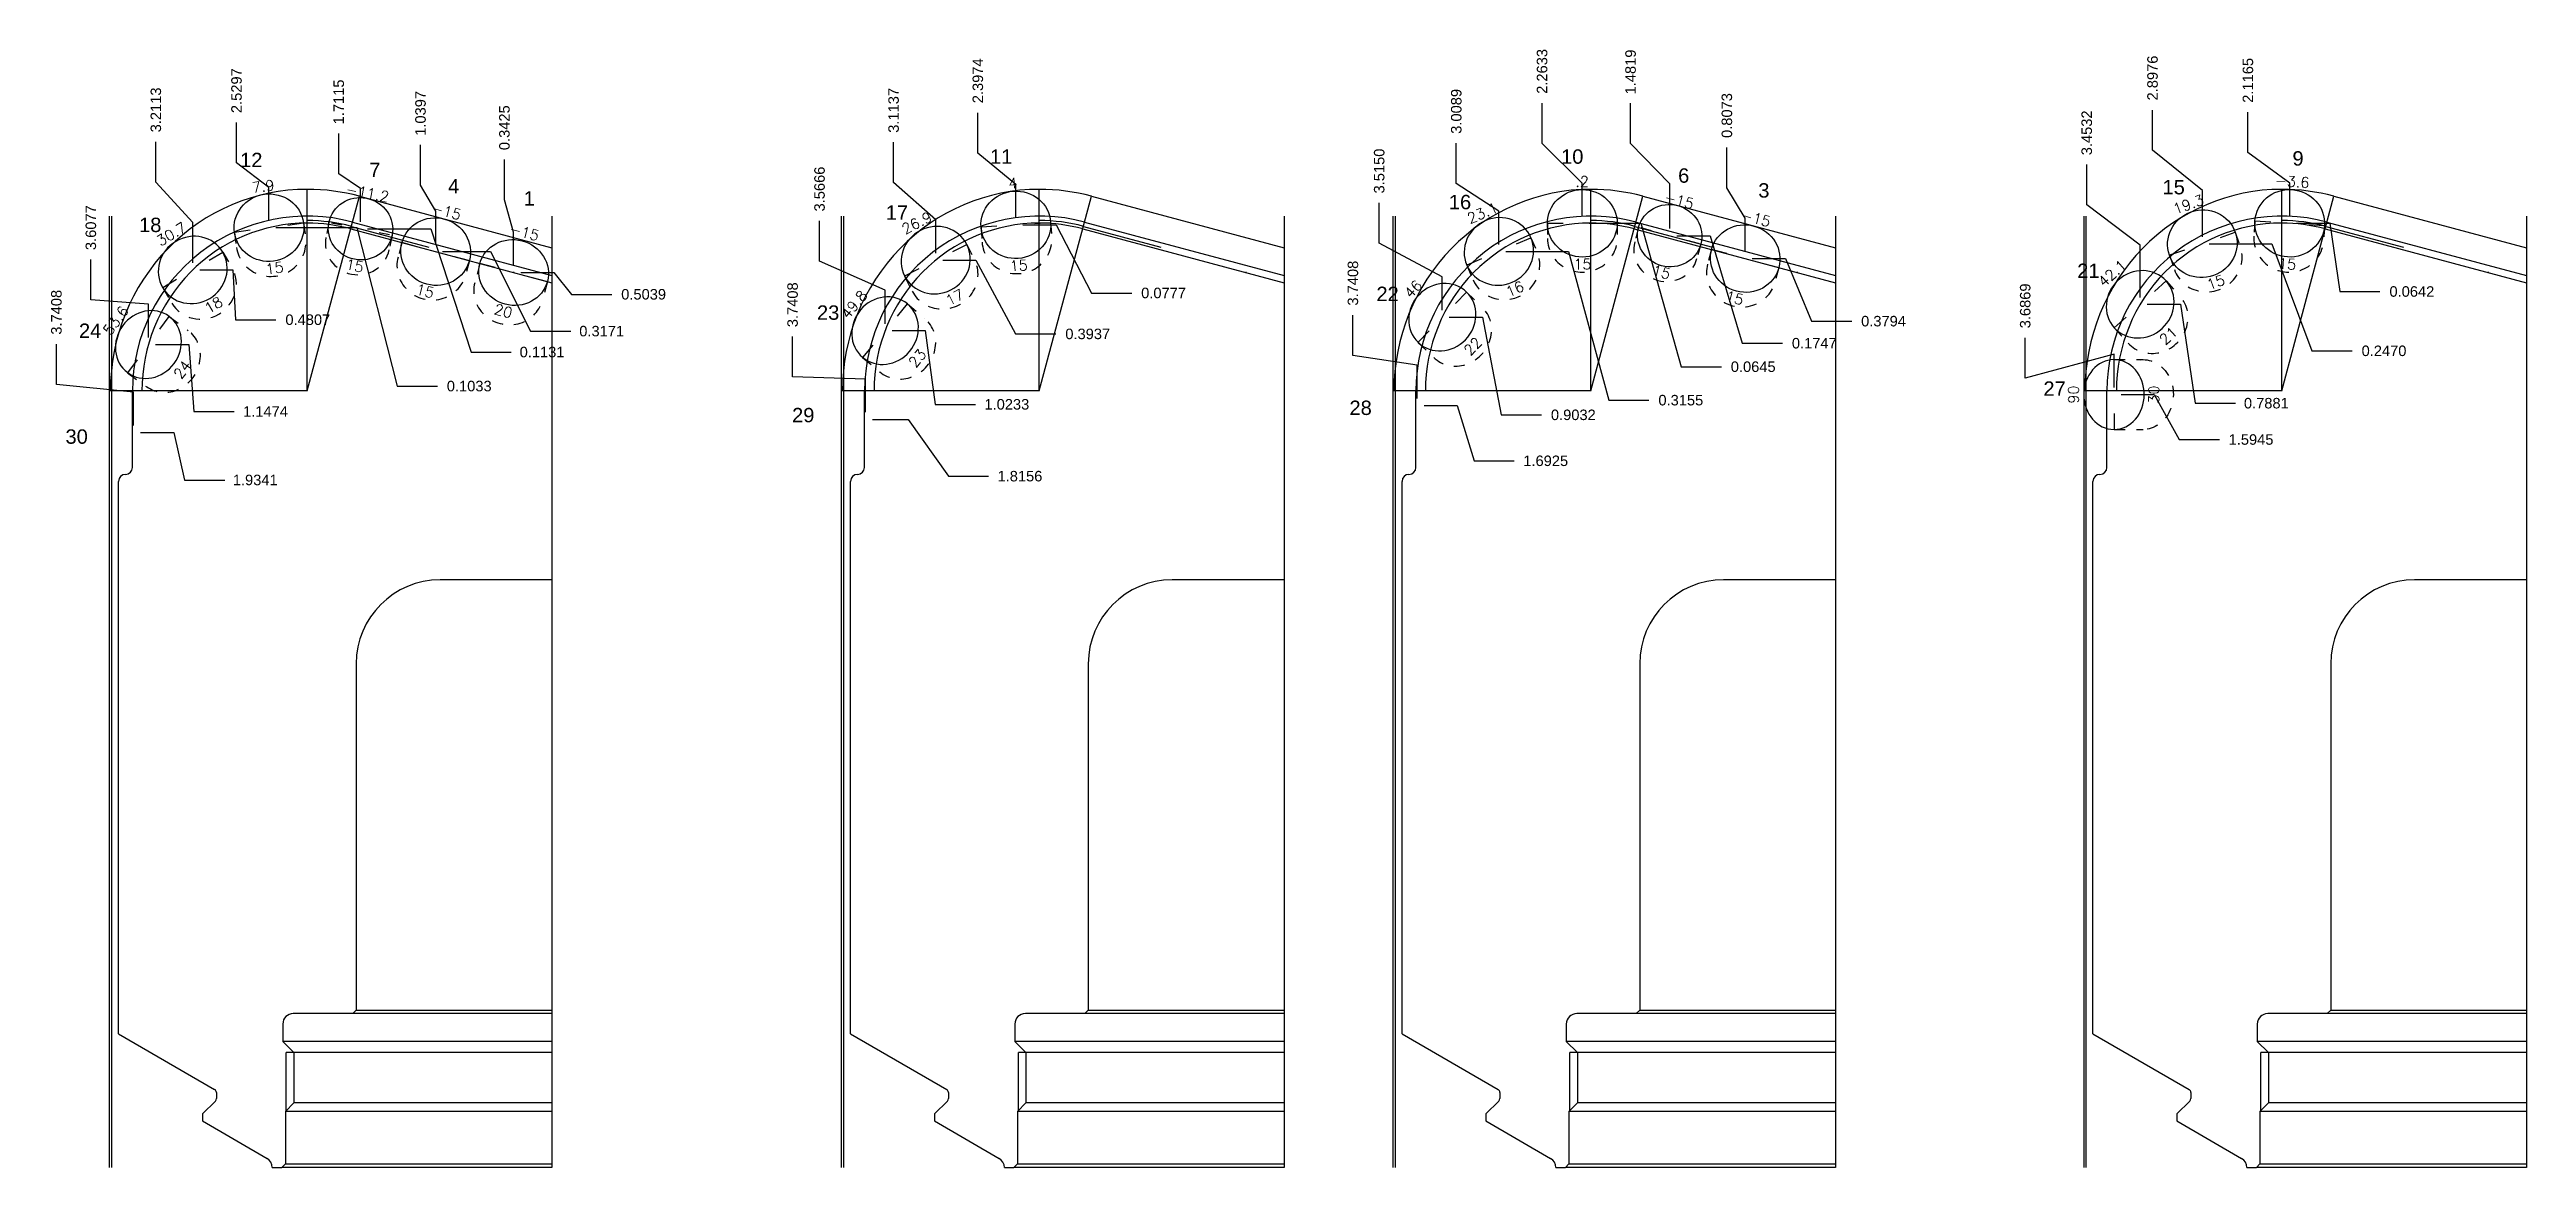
# Model space of a CAD drawing. Header units: inches. Extents: x 97.4 to 144.9, y -24 to -7.6.
# Drawn here: x 111.56 to 133.71, y -17.55 to -7.56 of the extents above; entities that cross this region are included whole.
import ezdxf
from ezdxf.enums import TextEntityAlignment as Align

# ---------------------------------------------------------------- set-up
doc = ezdxf.new("R2010")
doc.units = ezdxf.units.IN
doc.header["$MEASUREMENT"] = 0
doc.linetypes.add('HIDDEN2', pattern=[0.1875, 0.125, -0.0625])
for name, color, linetype, true_color in [('Blade_1', 30, 'Continuous', 0xff7f00), ('Blade_2', 7, 'Continuous', 0xcccc00), ('Blade_3', 7, 'Continuous', 0x00cc00), ('Blade_4', 7, 'Continuous', 0x00cccc)]:
    doc.layers.add(name, color=color, linetype=linetype, true_color=true_color)
doc.layers.add('Dims', color=4, linetype='Continuous')
doc.styles.add('RomanS', font='romans')
doc.styles.get("Standard").update_dxf_attribs({"font": 'arial.ttf'})
doc.dimstyles.get("Standard").update_dxf_attribs({"dimtxt": 0.09375, "dimasz": 0.18, "dimexe": 0.18, "dimexo": 0.0625, "dimgap": 0.09, "dimtad": 0, "dimtih": 1, "dimtoh": 1, "dimdec": 4, "dimzin": 0, "dimdsep": 46, "dimtxsty": 'Standard', "dimcen": 0.09, "dimadec": 4, "dimazin": 0, "dimtfac": 1, "dimtdec": 4, "dimtofl": 0, "dimtmove": 0, "dimatfit": 3, "dimfxl": 1, "dimtolj": 1, "dimtzin": 0, "dimarcsym": 0})

msp = doc.modelspace()

# ---------------------------------------------------------------- texts
at = {"layer": 'Blade_1'}
for s, height, p in [('12', 0.128574, (113.26671, -8.60951)), ('7', 0.12857, (114.42114, -8.6976)), ('4', 0.12857, (115.12566, -8.84455)), ('1', 0.12857, (115.8016, -8.95271)), ('18', 0.128574, (112.3634, -9.18958)), ('24', 0.128574, (111.82623, -10.13523)), ('30', 0.128574, (111.70571, -11.08094))]:
    msp.add_text(s, height=height, dxfattribs=at).set_placement(p)
at = {"layer": 'Blade_2'}
for s, p in [('11', (119.97019, -8.5789)), ('17', (119.0383, -9.07938)), ('23', (118.42363, -9.97327)), ('29', (118.201, -10.88912))]:
    msp.add_text(s, height=0.128574, dxfattribs=at).set_placement(p)
at = {"layer": 'Blade_3'}
for s, height, p in [('10', 0.128574, (125.07542, -8.5789)), ('6', 0.12857, (126.12162, -8.74862)), ('16', 0.128574, (124.07205, -8.9855)), ('3', 0.12857, (126.83839, -8.88128)), ('22', 0.128574, (123.4247, -9.80592)), ('28', 0.128574, (123.1836, -10.82379))]:
    msp.add_text(s, height=height, dxfattribs=at).set_placement(p)
at = {"layer": 'Blade_4'}
for s, height, p in [('9', 0.12857, (131.61346, -8.59528)), ('15', 0.128574, (130.45186, -8.85237)), ('21', 0.128574, (129.68946, -9.5998)), ('27', 0.128574, (129.3871, -10.65236))]:
    msp.add_text(s, height=height, dxfattribs=at).set_placement(p)

# ---------------------------------------------------------------- blocks, each defined once
blk = doc.blocks.new('*D39')
at = {"layer": 'Dims', "color": 0, "lineweight": -2, "transparency": 16777216}
for p, q in [((115.775, -9.551), (116.072, -9.551)), ((116.072, -9.551), (116.23, -9.746)), ((116.23, -9.746), (116.59, -9.746))]:
    blk.add_line(p, q, dxfattribs=at)
at = {"layer": 'Dims', "color": 0, "transparency": 16777216, "insert": (116.874, -9.746), "char_height": 0.0938, "attachment_point": 5}
blk.add_mtext('\\A1;0.5039', dxfattribs=at)
blk = doc.blocks.new('*D40')
at = {"layer": 'Dims', "color": 0, "lineweight": -2, "transparency": 16777216}
for p, q in [((115.077, -9.364), (115.504, -9.364)), ((115.504, -9.364), (115.864, -10.075)), ((115.864, -10.075), (116.224, -10.075))]:
    blk.add_line(p, q, dxfattribs=at)
at = {"layer": 'Dims', "color": 0, "transparency": 16777216, "insert": (116.499, -10.075), "char_height": 0.0938, "attachment_point": 5}
blk.add_mtext('\\A1;0.3171', dxfattribs=at)
blk = doc.blocks.new('*D41')
at = {"layer": 'Dims', "color": 0, "lineweight": -2, "transparency": 16777216}
for p, q in [((114.406, -9.16), (114.971, -9.16)), ((114.971, -9.16), (115.331, -10.262)), ((115.331, -10.262), (115.691, -10.262))]:
    blk.add_line(p, q, dxfattribs=at)
at = {"layer": 'Dims', "color": 0, "transparency": 16777216, "insert": (115.966, -10.262), "char_height": 0.0938, "attachment_point": 5}
blk.add_mtext('\\A1;0.1131', dxfattribs=at)
blk = doc.blocks.new('*D42')
at = {"layer": 'Dims', "color": 0, "lineweight": -2, "transparency": 16777216}
for p, q in [((115.63, -8.902), (115.63, -8.542)), ((115.712, -9.191), (115.63, -8.902)), ((115.712, -9.488), (115.712, -9.191))]:
    blk.add_line(p, q, dxfattribs=at)
at = {"layer": 'Dims', "color": 0, "transparency": 16777216, "insert": (115.63, -8.257), "char_height": 0.0938, "attachment_point": 5, "rotation": 90}
blk.add_mtext('\\A1;0.3425', dxfattribs=at)
blk = doc.blocks.new('*D43')
at = {"layer": 'Dims', "color": 0, "lineweight": -2, "transparency": 16777216}
for p, q in [((114.88, -8.769), (114.88, -8.409)), ((115.015, -9.004), (114.88, -8.769)), ((115.015, -9.302), (115.015, -9.004))]:
    blk.add_line(p, q, dxfattribs=at)
at = {"layer": 'Dims', "color": 0, "transparency": 16777216, "insert": (114.88, -8.129), "char_height": 0.0938, "attachment_point": 5, "rotation": 90}
blk.add_mtext('\\A1;1.0397', dxfattribs=at)
blk = doc.blocks.new('*D49')
at = {"layer": 'Dims', "color": 0, "lineweight": -2, "transparency": 16777216}
for p, q in [((113.235, -8.571), (113.235, -8.211)), ((113.525, -8.79), (113.235, -8.571)), ((113.525, -9.088), (113.525, -8.79))]:
    blk.add_line(p, q, dxfattribs=at)
at = {"layer": 'Dims', "color": 0, "transparency": 16777216, "insert": (113.235, -7.926), "char_height": 0.0938, "attachment_point": 5, "rotation": 90}
blk.add_mtext('\\A1;2.5297', dxfattribs=at)
blk = doc.blocks.new('*D50')
at = {"layer": 'Dims', "color": 0, "lineweight": -2, "transparency": 16777216}
for p, q in [((113.587, -9.15), (114.31, -9.15)), ((114.31, -9.15), (114.67, -10.566)), ((114.67, -10.566), (115.03, -10.566))]:
    blk.add_line(p, q, dxfattribs=at)
at = {"layer": 'Dims', "color": 0, "transparency": 16777216, "insert": (115.315, -10.566), "char_height": 0.0938, "attachment_point": 5}
blk.add_mtext('\\A1;0.1033', dxfattribs=at)
blk = doc.blocks.new('*D54')
at = {"layer": 'Dims', "color": 0, "lineweight": -2, "transparency": 16777216}
for p, q in [((112.514, -8.743), (112.514, -8.383)), ((112.843, -9.103), (112.514, -8.743)), ((112.843, -9.465), (112.843, -9.103))]:
    blk.add_line(p, q, dxfattribs=at)
at = {"layer": 'Dims', "color": 0, "transparency": 16777216, "insert": (112.514, -8.098), "char_height": 0.0938, "attachment_point": 5, "rotation": 90}
blk.add_mtext('\\A1;3.2113', dxfattribs=at)
blk = doc.blocks.new('*D55')
at = {"layer": 'Dims', "color": 0, "lineweight": -2, "transparency": 16777216}
for p, q in [((112.906, -9.528), (113.203, -9.528)), ((113.203, -9.528), (113.227, -9.973)), ((113.227, -9.973), (113.587, -9.973))]:
    blk.add_line(p, q, dxfattribs=at)
at = {"layer": 'Dims', "color": 0, "transparency": 16777216, "insert": (113.872, -9.973), "char_height": 0.0938, "attachment_point": 5}
blk.add_mtext('\\A1;0.4807', dxfattribs=at)
blk = doc.blocks.new('*D60')
at = {"layer": 'Dims', "color": 0, "lineweight": -2, "transparency": 16777216}
for p, q in [((111.933, -9.795), (111.933, -9.435)), ((112.447, -9.834), (111.933, -9.795)), ((112.447, -10.132), (112.447, -9.834))]:
    blk.add_line(p, q, dxfattribs=at)
at = {"layer": 'Dims', "color": 0, "transparency": 16777216, "insert": (111.933, -9.15), "char_height": 0.0938, "attachment_point": 5, "rotation": 90}
blk.add_mtext('\\A1;3.6077', dxfattribs=at)
blk = doc.blocks.new('*D61')
at = {"layer": 'Dims', "color": 0, "lineweight": -2, "transparency": 16777216}
for p, q in [((112.509, -10.194), (112.807, -10.194)), ((112.807, -10.194), (112.854, -10.792)), ((112.854, -10.792), (113.214, -10.792))]:
    blk.add_line(p, q, dxfattribs=at)
at = {"layer": 'Dims', "color": 0, "transparency": 16777216, "insert": (113.494, -10.792), "char_height": 0.0938, "attachment_point": 5}
blk.add_mtext('\\A1;1.1474', dxfattribs=at)
blk = doc.blocks.new('*D63')
at = {"layer": 'Dims', "color": 0, "lineweight": -2, "transparency": 16777216}
for p, q in [((111.625, -10.551), (111.625, -10.191)), ((112.314, -10.621), (111.625, -10.551)), ((112.314, -10.919), (112.314, -10.621))]:
    blk.add_line(p, q, dxfattribs=at)
at = {"layer": 'Dims', "color": 0, "transparency": 16777216, "insert": (111.625, -9.906), "char_height": 0.0938, "attachment_point": 5, "rotation": 90}
blk.add_mtext('\\A1;3.7408', dxfattribs=at)
blk = doc.blocks.new('*D64')
at = {"layer": 'Dims', "color": 0, "lineweight": -2, "transparency": 16777216}
for p, q in [((112.376, -10.981), (112.674, -10.981)), ((112.674, -10.981), (112.771, -11.405)), ((112.771, -11.405), (113.131, -11.405))]:
    blk.add_line(p, q, dxfattribs=at)
at = {"layer": 'Dims', "color": 0, "transparency": 16777216, "insert": (113.402, -11.405), "char_height": 0.0938, "attachment_point": 5}
blk.add_mtext('\\A1;1.9341', dxfattribs=at)
blk = doc.blocks.new('1613@20')
for p, q in [((-0.17, 0), (-0.312, 0)), ((0.171, 0), (0.312, 0))]:
    blk.add_line(p, q)
at = {"color": 8, "linetype": 'HIDDEN2', "ltscale": 0.5}
blk.add_line((-0.312, 0), (-0.312, -0.178), dxfattribs=at)
at = {"color": 8, "linetype": 'HIDDEN2', "ltscale": 0.5, "flags": 128}
blk.add_lwpolyline([(0.312, 0), (0.312, -0.178)], dxfattribs=at)
blk.add_ellipse((0, 0), major_axis=(-0.312, 0), ratio=0.939693, start_param=-3.141592653589793, end_param=3.141592653589793)
at = {"color": 8, "linetype": 'HIDDEN2', "ltscale": 0.5}
blk.add_ellipse((0, -0.178), major_axis=(-0.312, 0), ratio=0.939693, start_param=0, end_param=3.141593, dxfattribs=at)
at = {"style": 'RomanS'}
blk.add_text('20', height=0.094, dxfattribs=at).set_placement((0, -0.356), align=Align.MIDDLE_CENTER)
blk.add_attdef('ANG', text='', height=0.094, dxfattribs=at).set_placement((0, 0.298), align=Align.BOTTOM_CENTER)
blk = doc.blocks.new('1613@15')
for p, q in [((-0.17, 0), (-0.312, 0)), ((0.171, 0), (0.312, 0))]:
    blk.add_line(p, q)
at = {"color": 8, "linetype": 'HIDDEN2', "ltscale": 0.5}
blk.add_line((-0.312, 0), (-0.312, -0.135), dxfattribs=at)
at = {"color": 8, "linetype": 'HIDDEN2', "ltscale": 0.5, "flags": 128}
blk.add_lwpolyline([(0.312, 0), (0.312, -0.135)], dxfattribs=at)
blk.add_ellipse((0, 0), major_axis=(-0.312, 0), ratio=0.965926, start_param=-3.141592653589793, end_param=3.141592653589793)
at = {"color": 8, "linetype": 'HIDDEN2', "ltscale": 0.5}
blk.add_ellipse((0, -0.135), major_axis=(-0.312, 0), ratio=0.965926, start_param=0, end_param=3.141593, dxfattribs=at)
at = {"style": 'RomanS'}
blk.add_text('15', height=0.094, dxfattribs=at).set_placement((0, -0.364), align=Align.MIDDLE_CENTER)
blk.add_attdef('ANG', text='', height=0.094, dxfattribs=at).set_placement((0, 0.298), align=Align.BOTTOM_CENTER)
blk = doc.blocks.new('14513@15')
at = {"color": 8, "linetype": 'HIDDEN2', "ltscale": 0.5}
blk.add_line((-0.288, 0), (-0.288, -0.135), dxfattribs=at)
for p, q in [((-0.17, 0), (-0.265, 0)), ((0.171, 0), (0.264, 0))]:
    blk.add_line(p, q)
at = {"color": 8, "linetype": 'HIDDEN2', "ltscale": 0.5, "flags": 128}
blk.add_lwpolyline([(0.288, 0), (0.288, -0.135)], dxfattribs=at)
blk.add_ellipse((0, 0), major_axis=(0.288, 0), ratio=0.965927)
at = {"color": 8, "linetype": 'HIDDEN2', "ltscale": 0.5}
blk.add_ellipse((0, -0.135), major_axis=(0.288, 0), ratio=0.965927, start_param=3.141593, end_param=6.283185, dxfattribs=at)
at = {"style": 'RomanS'}
blk.add_text('15', height=0.094, dxfattribs=at).set_placement((0.013, -0.333), align=Align.MIDDLE_CENTER)
blk.add_attdef('ANG', text='', height=0.094, dxfattribs=at).set_placement((0, 0.251), align=Align.BOTTOM_CENTER)
blk = doc.blocks.new('1613@18')
for p, q in [((-0.17, 0), (-0.312, 0)), ((0.171, 0), (0.312, 0))]:
    blk.add_line(p, q)
at = {"color": 8, "linetype": 'HIDDEN2', "ltscale": 0.5}
blk.add_line((-0.312, 0), (-0.312, -0.159), dxfattribs=at)
at = {"color": 8, "linetype": 'HIDDEN2', "ltscale": 0.5, "flags": 128}
blk.add_lwpolyline([(0.312, 0), (0.312, -0.159)], dxfattribs=at)
at = {"extrusion": (0, 0, -1)}
blk.add_ellipse((0, 0), major_axis=(-0.312, 0), ratio=0.95104, start_param=-3.141592653589793, end_param=3.141592653589793, dxfattribs=at)
at = {"color": 8, "linetype": 'HIDDEN2', "ltscale": 0.5}
blk.add_ellipse((0, -0.161), major_axis=(0.312, 0), ratio=0.953717, start_param=3.141593, end_param=6.283185, dxfattribs=at)
at = {"style": 'RomanS'}
blk.add_text('18', height=0.094, dxfattribs=at).set_placement((0, -0.364), align=Align.MIDDLE_CENTER)
blk.add_attdef('ANG', text='', height=0.094, dxfattribs=at).set_placement((0, 0.298), align=Align.BOTTOM_CENTER)
blk = doc.blocks.new('1613@24')
for p, q in [((-0.17, 0), (-0.313, 0)), ((0.171, 0), (0.312, 0))]:
    blk.add_line(p, q)
at = {"color": 8, "linetype": 'HIDDEN2', "ltscale": 0.5}
blk.add_line((-0.313, 0), (-0.313, -0.212), dxfattribs=at)
at = {"color": 8, "linetype": 'HIDDEN2', "ltscale": 0.5, "flags": 128}
blk.add_lwpolyline([(0.312, 0), (0.312, -0.212)], dxfattribs=at)
blk.add_ellipse((0, 0), major_axis=(-0.312, 0), ratio=0.913536, start_param=3.141593, end_param=9.424778)
at = {"color": 8, "linetype": 'HIDDEN2', "ltscale": 0.5}
blk.add_ellipse((0, -0.212), major_axis=(-0.312, 0), ratio=0.910656, start_param=0, end_param=3.141593, dxfattribs=at)
at = {"style": 'RomanS'}
blk.add_text('24', height=0.094, dxfattribs=at).set_placement((0, -0.376), align=Align.MIDDLE_CENTER)
blk.add_attdef('ANG', text='', height=0.094, dxfattribs=at).set_placement((0, 0.287), align=Align.BOTTOM_CENTER)
blk = doc.blocks.new('*D102')
at = {"layer": 'Dims', "color": 0, "lineweight": -2, "transparency": 16777216}
for p, q in [((119.862, -8.483), (119.862, -8.123)), ((120.201, -8.765), (119.862, -8.483)), ((120.201, -9.062), (120.201, -8.765))]:
    blk.add_line(p, q, dxfattribs=at)
at = {"layer": 'Dims', "color": 0, "transparency": 16777216, "insert": (119.862, -7.838), "char_height": 0.0938, "attachment_point": 5, "rotation": 90}
blk.add_mtext('\\A1;2.3974', dxfattribs=at)
blk = doc.blocks.new('*D103')
at = {"layer": 'Dims', "color": 0, "lineweight": -2, "transparency": 16777216}
for p, q in [((119.109, -8.747), (119.109, -8.387)), ((119.485, -9.081), (119.109, -8.747)), ((119.485, -9.378), (119.485, -9.081))]:
    blk.add_line(p, q, dxfattribs=at)
at = {"layer": 'Dims', "color": 0, "transparency": 16777216, "insert": (119.109, -8.102), "char_height": 0.0938, "attachment_point": 5, "rotation": 90}
blk.add_mtext('\\A1;3.1137', dxfattribs=at)
blk = doc.blocks.new('*D104')
at = {"layer": 'Dims', "color": 0, "lineweight": -2, "transparency": 16777216}
for p, q in [((118.447, -9.45), (118.447, -9.09)), ((119.032, -9.71), (118.447, -9.45)), ((119.032, -10.008), (119.032, -9.71))]:
    blk.add_line(p, q, dxfattribs=at)
at = {"layer": 'Dims', "color": 0, "transparency": 16777216, "insert": (118.447, -8.805), "char_height": 0.0938, "attachment_point": 5, "rotation": 90}
blk.add_mtext('\\A1;3.5666', dxfattribs=at)
blk = doc.blocks.new('*D105')
at = {"layer": 'Dims', "color": 0, "lineweight": -2, "transparency": 16777216}
for p, q in [((120.264, -9.125), (120.561, -9.125)), ((120.561, -9.125), (120.877, -9.734)), ((120.877, -9.734), (121.237, -9.734))]:
    blk.add_line(p, q, dxfattribs=at)
at = {"layer": 'Dims', "color": 0, "transparency": 16777216, "insert": (121.522, -9.734), "char_height": 0.0938, "attachment_point": 5}
blk.add_mtext('\\A1;0.0777', dxfattribs=at)
blk = doc.blocks.new('*D106')
at = {"layer": 'Dims', "color": 0, "lineweight": -2, "transparency": 16777216}
for p, q in [((119.548, -9.441), (119.845, -9.441)), ((119.845, -9.441), (120.199, -10.1)), ((120.199, -10.1), (120.559, -10.1))]:
    blk.add_line(p, q, dxfattribs=at)
at = {"layer": 'Dims', "color": 0, "transparency": 16777216, "insert": (120.844, -10.1), "char_height": 0.0938, "attachment_point": 5}
blk.add_mtext('\\A1;0.3937', dxfattribs=at)
blk = doc.blocks.new('*D107')
at = {"layer": 'Dims', "color": 0, "lineweight": -2, "transparency": 16777216}
for p, q in [((119.095, -10.07), (119.392, -10.07)), ((119.392, -10.07), (119.481, -10.729)), ((119.481, -10.729), (119.841, -10.729))]:
    blk.add_line(p, q, dxfattribs=at)
at = {"layer": 'Dims', "color": 0, "transparency": 16777216, "insert": (120.121, -10.729), "char_height": 0.0938, "attachment_point": 5}
blk.add_mtext('\\A1;1.0233', dxfattribs=at)
blk = doc.blocks.new('*D114')
at = {"layer": 'Dims', "color": 0, "lineweight": -2, "transparency": 16777216}
for p, q in [((126.558, -8.793), (126.558, -8.433)), ((126.721, -9.066), (126.558, -8.793)), ((126.721, -9.364), (126.721, -9.066))]:
    blk.add_line(p, q, dxfattribs=at)
at = {"layer": 'Dims', "color": 0, "transparency": 16777216, "insert": (126.558, -8.148), "char_height": 0.0938, "attachment_point": 5, "rotation": 90}
blk.add_mtext('\\A1;0.8073', dxfattribs=at)
blk = doc.blocks.new('*D115')
at = {"layer": 'Dims', "color": 0, "lineweight": -2, "transparency": 16777216}
for p, q in [((125.697, -8.399), (125.697, -8.039)), ((126.047, -8.759), (125.697, -8.399)), ((126.047, -9.159), (126.047, -8.759))]:
    blk.add_line(p, q, dxfattribs=at)
at = {"layer": 'Dims', "color": 0, "transparency": 16777216, "insert": (125.697, -7.759), "char_height": 0.0938, "attachment_point": 5, "rotation": 90}
blk.add_mtext('\\A1;1.4819', dxfattribs=at)
blk = doc.blocks.new('*D116')
at = {"layer": 'Dims', "color": 0, "lineweight": -2, "transparency": 16777216}
for p, q in [((124.906, -8.399), (124.906, -8.039)), ((125.265, -8.751), (124.906, -8.399)), ((125.265, -9.049), (125.265, -8.751))]:
    blk.add_line(p, q, dxfattribs=at)
at = {"layer": 'Dims', "color": 0, "transparency": 16777216, "insert": (124.906, -7.754), "char_height": 0.0938, "attachment_point": 5, "rotation": 90}
blk.add_mtext('\\A1;2.2633', dxfattribs=at)
blk = doc.blocks.new('*D117')
at = {"layer": 'Dims', "color": 0, "lineweight": -2, "transparency": 16777216}
for p, q in [((124.139, -8.756), (124.139, -8.396)), ((124.519, -9.003), (124.139, -8.756)), ((124.519, -9.3), (124.519, -9.003))]:
    blk.add_line(p, q, dxfattribs=at)
at = {"layer": 'Dims', "color": 0, "transparency": 16777216, "insert": (124.139, -8.111), "char_height": 0.0938, "attachment_point": 5, "rotation": 90}
blk.add_mtext('\\A1;3.0089', dxfattribs=at)
blk = doc.blocks.new('*D118')
at = {"layer": 'Dims', "color": 0, "lineweight": -2, "transparency": 16777216}
for p, q in [((123.45, -9.289), (123.45, -8.929)), ((124.013, -9.59), (123.45, -9.289)), ((124.013, -9.888), (124.013, -9.59))]:
    blk.add_line(p, q, dxfattribs=at)
at = {"layer": 'Dims', "color": 0, "transparency": 16777216, "insert": (123.45, -8.644), "char_height": 0.0938, "attachment_point": 5, "rotation": 90}
blk.add_mtext('\\A1;3.5150', dxfattribs=at)
blk = doc.blocks.new('*D119')
at = {"layer": 'Dims', "color": 0, "lineweight": -2, "transparency": 16777216}
for p, q in [((126.784, -9.426), (127.081, -9.426)), ((127.081, -9.426), (127.314, -9.986)), ((127.314, -9.986), (127.674, -9.986))]:
    blk.add_line(p, q, dxfattribs=at)
at = {"layer": 'Dims', "color": 0, "transparency": 16777216, "insert": (127.958, -9.986), "char_height": 0.0938, "attachment_point": 5}
blk.add_mtext('\\A1;0.3794', dxfattribs=at)
blk = doc.blocks.new('*D120')
at = {"layer": 'Dims', "color": 0, "lineweight": -2, "transparency": 16777216}
for p, q in [((126.109, -9.222), (126.407, -9.222)), ((126.407, -9.222), (126.695, -10.183)), ((126.695, -10.183), (127.055, -10.183))]:
    blk.add_line(p, q, dxfattribs=at)
at = {"layer": 'Dims', "color": 0, "transparency": 16777216, "insert": (127.339, -10.183), "char_height": 0.0938, "attachment_point": 5}
blk.add_mtext('\\A1;0.1747', dxfattribs=at)
blk = doc.blocks.new('*D121')
at = {"layer": 'Dims', "color": 0, "lineweight": -2, "transparency": 16777216}
for p, q in [((125.328, -9.111), (125.789, -9.111)), ((125.789, -9.111), (126.149, -10.393)), ((126.149, -10.393), (126.509, -10.393))]:
    blk.add_line(p, q, dxfattribs=at)
at = {"layer": 'Dims', "color": 0, "transparency": 16777216, "insert": (126.793, -10.393), "char_height": 0.0938, "attachment_point": 5}
blk.add_mtext('\\A1;0.0645', dxfattribs=at)
blk = doc.blocks.new('*D122')
at = {"layer": 'Dims', "color": 0, "lineweight": -2, "transparency": 16777216}
for p, q in [((124.582, -9.363), (125.141, -9.363)), ((125.141, -9.363), (125.501, -10.692)), ((125.501, -10.692), (125.861, -10.692))]:
    blk.add_line(p, q, dxfattribs=at)
at = {"layer": 'Dims', "color": 0, "transparency": 16777216, "insert": (126.146, -10.692), "char_height": 0.0938, "attachment_point": 5}
blk.add_mtext('\\A1;0.3155', dxfattribs=at)
blk = doc.blocks.new('*D123')
at = {"layer": 'Dims', "color": 0, "lineweight": -2, "transparency": 16777216}
for p, q in [((124.076, -9.95), (124.373, -9.95)), ((124.373, -9.95), (124.541, -10.823)), ((124.541, -10.823), (124.901, -10.823))]:
    blk.add_line(p, q, dxfattribs=at)
at = {"layer": 'Dims', "color": 0, "transparency": 16777216, "insert": (125.185, -10.823), "char_height": 0.0938, "attachment_point": 5}
blk.add_mtext('\\A1;0.9032', dxfattribs=at)
blk = doc.blocks.new('*D192')
at = {"layer": 'Dims', "color": 0, "lineweight": -2, "transparency": 16777216}
for p, q in [((118.206, -10.484), (118.206, -10.124)), ((118.858, -10.503), (118.206, -10.484)), ((118.858, -10.8), (118.858, -10.503))]:
    blk.add_line(p, q, dxfattribs=at)
at = {"layer": 'Dims', "color": 0, "transparency": 16777216, "insert": (118.206, -9.839), "char_height": 0.0938, "attachment_point": 5, "rotation": 90}
blk.add_mtext('\\A1;3.7408', dxfattribs=at)
blk = doc.blocks.new('*D193')
at = {"layer": 'Dims', "color": 0, "lineweight": -2, "transparency": 16777216}
for p, q in [((118.92, -10.863), (119.238, -10.863)), ((119.238, -10.863), (119.598, -11.371)), ((119.598, -11.371), (119.958, -11.371))]:
    blk.add_line(p, q, dxfattribs=at)
at = {"layer": 'Dims', "color": 0, "transparency": 16777216, "insert": (120.238, -11.371), "char_height": 0.0938, "attachment_point": 5}
blk.add_mtext('\\A1;1.8156', dxfattribs=at)
blk = doc.blocks.new('*D194')
at = {"layer": 'Dims', "color": 0, "lineweight": -2, "transparency": 16777216}
for p, q in [((123.215, -10.291), (123.215, -9.931)), ((123.788, -10.379), (123.215, -10.291)), ((123.788, -10.677), (123.788, -10.379))]:
    blk.add_line(p, q, dxfattribs=at)
at = {"layer": 'Dims', "color": 0, "transparency": 16777216, "insert": (123.215, -9.646), "char_height": 0.0938, "attachment_point": 5, "rotation": 90}
blk.add_mtext('\\A1;3.7408', dxfattribs=at)
blk = doc.blocks.new('1613@17')
for p, q in [((-0.17, 0), (-0.313, 0)), ((0.171, 0), (0.312, 0))]:
    blk.add_line(p, q)
at = {"color": 8, "linetype": 'HIDDEN2', "ltscale": 0.5}
blk.add_line((-0.313, 0), (-0.313, -0.152), dxfattribs=at)
at = {"color": 8, "linetype": 'HIDDEN2', "ltscale": 0.5, "flags": 128}
blk.add_lwpolyline([(0.312, 0), (0.312, -0.152)], dxfattribs=at)
blk.add_ellipse((0, 0), major_axis=(-0.312, 0), ratio=0.95632, start_param=3.141593, end_param=9.424778)
at = {"color": 8, "linetype": 'HIDDEN2', "ltscale": 0.5}
blk.add_ellipse((0, -0.152), major_axis=(-0.312, 0), ratio=0.95632, start_param=0, end_param=3.141593, dxfattribs=at)
at = {"style": 'RomanS'}
blk.add_text('17', height=0.094, dxfattribs=at).set_placement((0.001, -0.373), align=Align.MIDDLE_CENTER)
blk.add_attdef('ANG', text='', height=0.094, dxfattribs=at).set_placement((0, 0.298), align=Align.BOTTOM_CENTER)
blk = doc.blocks.new('1613@23')
for p, q in [((-0.17, 0), (-0.313, 0)), ((0.171, 0), (0.312, 0))]:
    blk.add_line(p, q)
at = {"color": 8, "linetype": 'HIDDEN2', "ltscale": 0.5}
blk.add_line((-0.313, 0), (-0.313, -0.203), dxfattribs=at)
at = {"color": 8, "linetype": 'HIDDEN2', "ltscale": 0.5, "flags": 128}
blk.add_lwpolyline([(0.312, 0), (0.312, -0.203)], dxfattribs=at)
blk.add_ellipse((0, 0), major_axis=(-0.312, 0), ratio=0.920512, start_param=3.141593, end_param=9.424778)
at = {"color": 8, "linetype": 'HIDDEN2', "ltscale": 0.5}
blk.add_ellipse((0, -0.203), major_axis=(-0.312, 0), ratio=0.920512, start_param=0, end_param=3.141593, dxfattribs=at)
at = {"style": 'RomanS'}
blk.add_text('23', height=0.094, dxfattribs=at).set_placement((-0.001, -0.379), align=Align.MIDDLE_CENTER)
blk.add_attdef('ANG', text='', height=0.094, dxfattribs=at).set_placement((0, 0.287), align=Align.BOTTOM_CENTER)
blk = doc.blocks.new('1613@16')
for p, q in [((-0.17, 0), (-0.312, 0)), ((0.171, 0), (0.312, 0))]:
    blk.add_line(p, q)
at = {"color": 8, "linetype": 'HIDDEN2', "ltscale": 0.5}
blk.add_line((-0.312, 0), (-0.312, -0.143), dxfattribs=at)
at = {"color": 8, "linetype": 'HIDDEN2', "ltscale": 0.5, "flags": 128}
blk.add_lwpolyline([(0.312, 0), (0.312, -0.143)], dxfattribs=at)
at = {"extrusion": (0, 0, -1)}
blk.add_ellipse((0, 0), major_axis=(-0.312, 0), ratio=0.961248, start_param=-3.141592653589793, end_param=3.141592653589793, dxfattribs=at)
at = {"color": 8, "linetype": 'HIDDEN2', "ltscale": 0.5}
blk.add_ellipse((0, -0.143), major_axis=(0.312, 0), ratio=0.953717, start_param=3.141593, end_param=6.283185, dxfattribs=at)
at = {"style": 'RomanS'}
blk.add_text('16', height=0.094, dxfattribs=at).set_placement((0, -0.364), align=Align.MIDDLE_CENTER)
blk.add_attdef('ANG', text='', height=0.094, dxfattribs=at).set_placement((0, 0.298), align=Align.BOTTOM_CENTER)
blk = doc.blocks.new('1613@22')
for p, q in [((-0.17, 0), (-0.313, 0)), ((0.171, 0), (0.312, 0))]:
    blk.add_line(p, q)
at = {"color": 8, "linetype": 'HIDDEN2', "ltscale": 0.5}
blk.add_line((-0.313, 0), (-0.313, -0.195), dxfattribs=at)
at = {"color": 8, "linetype": 'HIDDEN2', "ltscale": 0.5, "flags": 128}
blk.add_lwpolyline([(0.312, 0), (0.312, -0.195)], dxfattribs=at)
blk.add_ellipse((0, 0), major_axis=(-0.312, 0), ratio=0.927168, start_param=3.141593, end_param=9.424778)
at = {"color": 8, "linetype": 'HIDDEN2', "ltscale": 0.5}
blk.add_ellipse((0, -0.195), major_axis=(-0.312, 0), ratio=0.927168, start_param=0, end_param=3.141593, dxfattribs=at)
at = {"style": 'RomanS'}
blk.add_text('22', height=0.094, dxfattribs=at).set_placement((0.003, -0.376), align=Align.MIDDLE_CENTER)
blk.add_attdef('ANG', text='', height=0.094, dxfattribs=at).set_placement((0, 0.287), align=Align.BOTTOM_CENTER)
blk = doc.blocks.new('*D130')
at = {"layer": 'Dims', "color": 0, "lineweight": -2, "transparency": 16777216}
for p, q in [((131.216, -8.479), (131.216, -8.119)), ((131.589, -8.751), (131.216, -8.479)), ((131.589, -9.049), (131.589, -8.751))]:
    blk.add_line(p, q, dxfattribs=at)
at = {"layer": 'Dims', "color": 0, "transparency": 16777216, "insert": (131.216, -7.834), "char_height": 0.0938, "attachment_point": 5, "rotation": 90}
blk.add_mtext('\\A1;2.1165', dxfattribs=at)
blk = doc.blocks.new('*D131')
at = {"layer": 'Dims', "color": 0, "lineweight": -2, "transparency": 16777216}
for p, q in [((130.363, -8.459), (130.363, -8.099)), ((130.808, -8.819), (130.363, -8.459)), ((130.808, -9.231), (130.808, -8.819))]:
    blk.add_line(p, q, dxfattribs=at)
at = {"layer": 'Dims', "color": 0, "transparency": 16777216, "insert": (130.363, -7.813), "char_height": 0.0938, "attachment_point": 5, "rotation": 90}
blk.add_mtext('\\A1;2.8976', dxfattribs=at)
blk = doc.blocks.new('*D132')
at = {"layer": 'Dims', "color": 0, "lineweight": -2, "transparency": 16777216}
for p, q in [((129.775, -8.947), (129.775, -8.587)), ((130.252, -9.307), (129.775, -8.947)), ((130.252, -9.773), (130.252, -9.307))]:
    blk.add_line(p, q, dxfattribs=at)
at = {"layer": 'Dims', "color": 0, "transparency": 16777216, "insert": (129.775, -8.303), "char_height": 0.0938, "attachment_point": 5, "rotation": 90}
blk.add_mtext('\\A1;3.4532', dxfattribs=at)
blk = doc.blocks.new('*D133')
at = {"layer": 'Dims', "color": 0, "lineweight": -2, "transparency": 16777216}
for p, q in [((131.651, -9.111), (131.949, -9.111)), ((131.949, -9.111), (132.036, -9.721)), ((132.036, -9.721), (132.396, -9.721))]:
    blk.add_line(p, q, dxfattribs=at)
at = {"layer": 'Dims', "color": 0, "transparency": 16777216, "insert": (132.681, -9.721), "char_height": 0.0938, "attachment_point": 5}
blk.add_mtext('\\A1;0.0642', dxfattribs=at)
blk = doc.blocks.new('*D134')
at = {"layer": 'Dims', "color": 0, "lineweight": -2, "transparency": 16777216}
for p, q in [((130.87, -9.294), (131.428, -9.294)), ((131.428, -9.294), (131.788, -10.251)), ((131.788, -10.251), (132.148, -10.251))]:
    blk.add_line(p, q, dxfattribs=at)
at = {"layer": 'Dims', "color": 0, "transparency": 16777216, "insert": (132.432, -10.251), "char_height": 0.0938, "attachment_point": 5}
blk.add_mtext('\\A1;0.2470', dxfattribs=at)
blk = doc.blocks.new('*D135')
at = {"layer": 'Dims', "color": 0, "lineweight": -2, "transparency": 16777216}
for p, q in [((130.315, -9.835), (130.612, -9.835)), ((130.612, -9.835), (130.744, -10.719)), ((130.744, -10.719), (131.104, -10.719))]:
    blk.add_line(p, q, dxfattribs=at)
at = {"layer": 'Dims', "color": 0, "transparency": 16777216, "insert": (131.38, -10.719), "char_height": 0.0938, "attachment_point": 5}
blk.add_mtext('\\A1;0.7881', dxfattribs=at)
blk = doc.blocks.new('*D196')
at = {"layer": 'Dims', "color": 0, "lineweight": -2, "transparency": 16777216}
for p, q in [((129.225, -10.494), (129.225, -10.134)), ((130.019, -10.281), (129.225, -10.494)), ((130.019, -10.579), (130.019, -10.281))]:
    blk.add_line(p, q, dxfattribs=at)
at = {"layer": 'Dims', "color": 0, "transparency": 16777216, "insert": (129.225, -9.849), "char_height": 0.0938, "attachment_point": 5, "rotation": 90}
blk.add_mtext('\\A1;3.6869', dxfattribs=at)
blk = doc.blocks.new('1613@21')
for p, q in [((-0.17, 0), (-0.313, 0)), ((0.171, 0), (0.312, 0))]:
    blk.add_line(p, q)
at = {"color": 8, "linetype": 'HIDDEN2', "ltscale": 0.5}
blk.add_line((-0.313, 0), (-0.313, -0.186), dxfattribs=at)
at = {"color": 8, "linetype": 'HIDDEN2', "ltscale": 0.5, "flags": 128}
blk.add_lwpolyline([(0.312, 0), (0.312, -0.186)], dxfattribs=at)
blk.add_ellipse((0, 0), major_axis=(-0.312, 0), ratio=0.933568, start_param=3.141593, end_param=9.424778)
at = {"color": 8, "linetype": 'HIDDEN2', "ltscale": 0.5}
blk.add_ellipse((0, -0.186), major_axis=(-0.312, 0), ratio=0.933568, start_param=0, end_param=3.141593, dxfattribs=at)
at = {"style": 'RomanS'}
blk.add_text('21', height=0.094, dxfattribs=at).set_placement((0, -0.377), align=Align.MIDDLE_CENTER)
blk.add_attdef('ANG', text='', height=0.094, dxfattribs=at).set_placement((0, 0.298), align=Align.BOTTOM_CENTER)
blk = doc.blocks.new('1613@30')
for p, q in [((-0.17, 0), (-0.312, 0)), ((0.171, 0), (0.312, 0))]:
    blk.add_line(p, q)
at = {"color": 8, "linetype": 'HIDDEN2', "ltscale": 0.5}
blk.add_line((-0.312, 0), (-0.312, -0.26), dxfattribs=at)
at = {"color": 8, "linetype": 'HIDDEN2', "ltscale": 0.5, "flags": 128}
blk.add_lwpolyline([(0.312, 0), (0.312, -0.26)], dxfattribs=at)
at = {"extrusion": (0, 0, -1)}
blk.add_ellipse((0, 0), major_axis=(-0.312, 0), ratio=0.866025, start_param=-3.141592653589793, end_param=3.141592653589793, dxfattribs=at)
at = {"color": 8, "linetype": 'HIDDEN2', "ltscale": 0.5, "extrusion": (0, 0, -1)}
blk.add_ellipse((0, -0.26), major_axis=(-0.312, 0), ratio=0.866025, start_param=3.068877, end_param=6.355901, dxfattribs=at)
at = {"style": 'RomanS'}
blk.add_text('30', height=0.094, dxfattribs=at).set_placement((0, -0.356), align=Align.MIDDLE_CENTER)
blk.add_attdef('ANG', text='', height=0.094, dxfattribs=at).set_placement((0, 0.287), align=Align.BOTTOM_CENTER)

# ---------------------------------------------------------------- dimensions: what is measured, and where the dimension line sits
at = {"layer": 'Dims'}
for feature_location, offset, dtype, origin, picture, middle in [((113.52496, -9.15022), (-0.28953, 0.93872), 1, (116.05463, -9.04696), '*D49', (113.23543, -7.9261)), ((120.20143, -9.12467), (-0.33978, 1.00165), 1, (122.59883, -9.04696), '*D102', (119.86164, -7.83781)), ((125.26509, -9.11144), (-0.35928, 1.07208), 1, (127.52843, -9.04696), '*D116', (124.90581, -7.75396)), ((126.04657, -9.22162), (-0.34933, 1.18226), 1, (127.52843, -9.04696), '*D115', (125.69724, -7.75908)), ((130.80775, -9.29398), (-0.44466, 1.19524), 1, (133.70538, -9.04696), '*D131', (130.36309, -7.81337)), ((131.5889, -9.11114), (-0.37269, 0.99171), 1, (133.70538, -9.04696), '*D130', (131.2162, -7.83368)), ((112.84337, -9.52766), (-0.32929, 1.1449), 1, (116.05463, -9.04696), '*D54', (112.51408, -8.09819)), ((115.01496, -9.36411), (-0.13523, 0.95531), 1, (116.05463, -9.04696), '*D43', (114.87972, -8.12861)), ((119.48509, -9.44062), (-0.37634, 1.05389), 1, (122.59883, -9.04696), '*D103', (119.10875, -8.10216)), ((124.5195, -9.36251), (-0.38051, 0.96661), 1, (127.52843, -9.04696), '*D117', (124.13899, -8.11124)), ((126.72114, -9.42637), (-0.16277, 0.99359), 1, (127.52843, -9.04696), '*D114', (126.55838, -8.14819)), ((115.7121, -9.55091), (-0.08205, 1.00896), 1, (116.05463, -9.04696), '*D42', (115.63005, -8.257)), ((130.25222, -9.83501), (-0.4772, 1.2479), 1, (133.70538, -9.04696), '*D132', (129.77502, -8.30303)), ((119.03224, -10.07027), (-0.58491, 0.98034), 1, (122.59883, -9.04696), '*D104', (118.44733, -8.8054)), ((124.01346, -9.95018), (-0.56338, 1.02152), 1, (127.52843, -9.04696), '*D118', (123.45008, -8.64426)), ((112.31379, -10.98104), (-0.68906, 0.79014), 1, (116.05463, -9.04696), '*D63', (111.62473, -9.90623)), ((112.44697, -10.19436), (-0.51426, 0.75969), 1, (116.05463, -9.04696), '*D60', (111.93271, -9.1501)), ((112.31379, -10.98104), (0.81699, -0.42396), 0, (116.05463, -9.04696), '*D64', (113.40192, -11.40499)), ((112.44697, -10.19436), (0.76685, -0.59719), 0, (116.05463, -9.04696), '*D61', (113.49381, -10.79154)), ((112.84337, -9.52766), (0.74358, -0.44494), 0, (116.05463, -9.04696), '*D55', (113.87155, -9.97259)), ((113.52496, -9.15022), (1.50543, -1.41557), 0, (116.05463, -9.04696), '*D50', (115.31499, -10.56578)), ((114.34308, -9.16008), (1.34749, -1.10208), 0, (116.05463, -9.04696), '*D41', (115.96612, -10.26216)), ((115.014956, -9.364106), (1.208761, -0.711138), 0, (116.054625, -9.04696), '*D40', (116.499266, -10.075244)), ((115.712103, -9.550906), (0.877612, -0.194935), 0, (116.054625, -9.04696), '*D39', (116.874409, -9.745841)), ((118.85799, -10.86254), (-0.65232, 0.73849), 1, (122.59883, -9.04696), '*D192', (118.20568, -9.83938)), ((118.85799, -10.86254), (1.09958, -0.50865), 0, (122.59883, -9.04696), '*D193', (120.23773, -11.37119)), ((119.03224, -10.07027), (0.80841, -0.65886), 0, (122.59883, -9.04696), '*D107', (120.12084, -10.72913)), ((119.48509, -9.44062), (1.07402, -0.65977), 0, (122.59883, -9.04696), '*D106', (120.8437, -10.10039)), ((120.20143, -9.12467), (1.03595, -0.60942), 0, (122.59883, -9.04696), '*D105', (121.52197, -9.73409)), ((123.7876, -10.73944), (-0.57269, 0.80855), 1, (127.52843, -9.04696), '*D194', (123.2149, -9.64622)), ((124.01346, -9.95018), (0.88761, -0.87264), 0, (127.52843, -9.04696), '*D123', (125.18519, -10.82282)), ((124.519497, -9.362508), (1.341127, -1.329168), 0, (127.52843, -9.04696), '*D122', (126.145574, -10.691676)), ((125.26509, -9.11144), (1.24344, -1.28107), 0, (127.52843, -9.04696), '*D121', (126.79348, -10.39251)), ((126.04657, -9.22162), (1.00799, -0.96108), 0, (127.52843, -9.04696), '*D120', (127.33916, -10.1827)), ((126.72114, -9.42637), (0.95261, -0.55962), 0, (127.52843, -9.04696), '*D119', (127.95816, -9.98599)), ((130.01851, -10.64144), (-0.79306, 0.50775), 1, (133.70538, -9.04696), '*D196', (129.22545, -9.84903)), ((130.2522229, -9.8350102), (0.8521645, -0.8835923), 0, (133.7053816, -9.0469596), '*D135', (131.3799369, -10.7186025)), ((130.80775, -9.29398), (1.34025, -0.95694), 0, (133.70538, -9.04696), '*D134', (132.43244, -10.25092)), ((131.5889, -9.11114), (0.80758, -0.61001), 0, (133.70538, -9.04696), '*D133', (132.6806, -9.72115))]:
    dim = msp.add_ordinate_dim(feature_location=feature_location, offset=offset, dtype=dtype, origin=origin, dimstyle='Standard', dxfattribs=at)
    dim.commit()
    dim.dimension.update_dxf_attribs({"geometry": picture, "text_midpoint": middle})
for feature_location, offset, dtype, origin in [((114.343076, -9.160077), (-0.194335, 0.852081), 1, (116.054625, -9.04696)), ((123.7876, -10.73944), (0.86945, -0.49424), 0, (127.52843, -9.04696)), ((130.01851, -10.64144), (0.94361, -0.4021), 0, (133.70538, -9.04696))]:
    msp.add_ordinate_dim(feature_location=feature_location, offset=offset, dtype=dtype, origin=origin, dimstyle='Standard', dxfattribs=at).render()

# ---------------------------------------------------------------- linework, layer by layer
for p, q in [((113.86713, -10.60946), (113.86713, -8.80761)), ((120.41133, -10.60946), (120.41133, -8.80761)), ((125.34093, -10.60946), (125.34093, -8.80761)), ((131.51788, -10.60946), (131.51788, -8.80761)), ((112.09713, -9.04696), (112.09713, -17.54696)), ((112.11713, -9.04696), (112.11713, -17.54696)), ((113.86713, -10.60946), (114.33348, -8.86901)), ((114.33348, -8.86901), (116.05463, -9.33018)), ((116.05463, -9.04696), (116.05463, -17.54696)), ((118.64133, -9.04696), (118.64133, -17.54696)), ((118.66133, -9.04696), (118.66133, -17.54696)), ((120.41133, -10.60946), (120.87768, -8.86901)), ((120.87768, -8.86901), (122.59883, -9.33018)), ((122.59883, -9.04696), (122.59883, -17.54696)), ((123.57093, -9.04696), (123.57093, -17.54696)), ((123.59093, -9.04696), (123.59093, -17.54696)), ((125.34093, -10.60946), (125.80728, -8.86901)), ((125.80728, -8.86901), (127.52843, -9.33018)), ((127.52843, -9.04696), (127.52843, -17.54696)), ((129.74788, -9.04696), (129.74788, -17.54696)), ((129.76788, -9.04696), (129.76788, -17.54696)), ((131.51788, -10.60946), (131.98423, -8.86901)), ((131.98423, -8.86901), (133.70538, -9.33018)), ((133.70538, -9.04696), (133.70538, -17.54696)), ((114.27153, -9.1002), (116.05463, -9.57798)), ((120.81573, -9.1002), (122.59883, -9.57798)), ((125.74533, -9.1002), (127.52843, -9.57798)), ((131.92229, -9.1002), (133.70538, -9.57798)), ((115.7121, -9.54444), (115.7121, -9.55091)), ((122.2563, -9.54444), (122.2563, -9.55091)), ((127.18591, -9.54444), (127.18591, -9.55091)), ((133.36286, -9.54444), (133.36286, -9.55091)), ((113.86713, -10.60946), (112.09713, -10.60946)), ((112.30463, -11.29178), (112.30463, -10.60946)), ((120.41133, -10.60946), (118.64133, -10.60946)), ((118.84883, -11.29178), (118.84883, -10.60946)), ((125.34093, -10.60946), (123.57093, -10.60946)), ((123.77843, -11.29178), (123.77843, -10.60946)), ((131.51788, -10.60946), (129.74788, -10.60946)), ((129.95538, -11.29178), (129.95538, -10.60946)), ((112.17963, -16.35428), (112.17963, -11.41678)), ((118.72383, -16.35428), (118.72383, -11.41678)), ((123.65343, -16.35428), (123.65343, -11.41678)), ((129.83038, -16.35428), (129.83038, -11.41678)), ((116.05463, -12.29696), (115.05463, -12.29696)), ((122.59883, -12.29696), (121.59883, -12.29696)), ((127.52843, -12.29696), (126.52843, -12.29696)), ((133.70538, -12.29696), (132.70538, -12.29696)), ((114.30463, -13.04696), (114.30463, -16.14071)), ((120.84883, -13.04696), (120.84883, -16.14071)), ((125.77843, -13.04696), (125.77843, -16.14071)), ((131.95538, -13.04696), (131.95538, -16.14071)), ((114.30463, -16.14071), (114.27338, -16.17196)), ((114.30463, -16.14071), (116.05463, -16.14071)), ((120.84883, -16.14071), (120.81758, -16.17196)), ((120.84883, -16.14071), (122.59883, -16.14071)), ((125.77843, -16.14071), (125.74718, -16.17196)), ((125.77843, -16.14071), (127.52843, -16.14071)), ((131.95538, -16.14071), (131.92413, -16.17196)), ((131.95538, -16.14071), (133.70538, -16.14071)), ((112.17963, -16.35428), (113.039, -16.85044)), ((113.64838, -16.26571), (113.64838, -16.42196)), ((114.27338, -16.17196), (113.74213, -16.17196)), ((116.05463, -16.17196), (114.27338, -16.17196)), ((118.72383, -16.35428), (119.5832, -16.85044)), ((120.19258, -16.26571), (120.19258, -16.42196)), ((120.81758, -16.17196), (120.28633, -16.17196)), ((122.59883, -16.17196), (120.81758, -16.17196)), ((123.65343, -16.35428), (124.5128, -16.85044)), ((125.12218, -16.26571), (125.12218, -16.42196)), ((125.74718, -16.17196), (125.21593, -16.17196)), ((127.52843, -16.17196), (125.74718, -16.17196)), ((129.83038, -16.35428), (130.68976, -16.85044)), ((131.29913, -16.26571), (131.29913, -16.42196)), ((131.92413, -16.17196), (131.39288, -16.17196)), ((133.70538, -16.17196), (131.92413, -16.17196)), ((116.05463, -16.42196), (113.64838, -16.42196)), ((113.64838, -16.42196), (113.74728, -16.52086)), ((113.74728, -16.52086), (113.67963, -16.52086)), ((113.67963, -17.03876), (113.67963, -16.52086)), ((116.05463, -16.52086), (113.74728, -16.52086)), ((113.74728, -16.52086), (113.74728, -16.97111)), ((122.59883, -16.42196), (120.19258, -16.42196)), ((120.19258, -16.42196), (120.29148, -16.52086)), ((120.29148, -16.52086), (120.22383, -16.52086)), ((120.22383, -17.03876), (120.22383, -16.52086)), ((122.59883, -16.52086), (120.29148, -16.52086)), ((120.29148, -16.52086), (120.29148, -16.97111)), ((127.52843, -16.42196), (125.12218, -16.42196)), ((125.12218, -16.42196), (125.22108, -16.52086)), ((125.22108, -16.52086), (125.15343, -16.52086)), ((125.15343, -17.03876), (125.15343, -16.52086)), ((127.52843, -16.52086), (125.22108, -16.52086)), ((125.22108, -16.52086), (125.22108, -16.97111)), ((133.70538, -16.42196), (131.29913, -16.42196)), ((131.29913, -16.42196), (131.39803, -16.52086)), ((131.39803, -16.52086), (131.33038, -16.52086)), ((131.33038, -17.03876), (131.33038, -16.52086)), ((133.70538, -16.52086), (131.39803, -16.52086)), ((131.39803, -16.52086), (131.39803, -16.97111)), ((113.04547, -16.95364), (112.92963, -17.06949)), ((113.05463, -16.8775), (113.05463, -16.93154)), ((113.74728, -16.97111), (113.67143, -17.04696)), ((116.05463, -17.04696), (113.67143, -17.04696)), ((113.67143, -17.04696), (113.67143, -17.51571)), ((116.05463, -16.97111), (113.74728, -16.97111)), ((119.58967, -16.95364), (119.47383, -17.06949)), ((119.59883, -16.8775), (119.59883, -16.93154)), ((120.29148, -16.97111), (120.21563, -17.04696)), ((122.59883, -17.04696), (120.21563, -17.04696)), ((120.21563, -17.04696), (120.21563, -17.51571)), ((122.59883, -16.97111), (120.29148, -16.97111)), ((124.51928, -16.95364), (124.40343, -17.06949)), ((124.52843, -16.8775), (124.52843, -16.93154)), ((125.22108, -16.97111), (125.14523, -17.04696)), ((127.52843, -17.04696), (125.14523, -17.04696)), ((125.14523, -17.04696), (125.14523, -17.51571)), ((127.52843, -16.97111), (125.22108, -16.97111)), ((130.69623, -16.95364), (130.58038, -17.06949)), ((130.70538, -16.8775), (130.70538, -16.93154)), ((131.39803, -16.97111), (131.32218, -17.04696)), ((133.70538, -17.04696), (131.32218, -17.04696)), ((131.32218, -17.04696), (131.32218, -17.51571)), ((133.70538, -16.97111), (131.39803, -16.97111)), ((112.92963, -17.06949), (112.92963, -17.13199)), ((112.92963, -17.13199), (113.50775, -17.46577)), ((119.47383, -17.06949), (119.47383, -17.13199)), ((119.47383, -17.13199), (120.05195, -17.46577)), ((124.40343, -17.06949), (124.40343, -17.13199)), ((124.40343, -17.13199), (124.98155, -17.46577)), ((130.58038, -17.06949), (130.58038, -17.13199)), ((130.58038, -17.13199), (131.15851, -17.46577)), ((113.55463, -17.54696), (113.64018, -17.54696)), ((113.67143, -17.51571), (113.64018, -17.54696)), ((116.05463, -17.54696), (113.64018, -17.54696)), ((113.67143, -17.51571), (116.05463, -17.51571)), ((120.09883, -17.54696), (120.18438, -17.54696)), ((120.21563, -17.51571), (120.18438, -17.54696)), ((122.59883, -17.54696), (120.18438, -17.54696)), ((120.21563, -17.51571), (122.59883, -17.51571)), ((125.02843, -17.54696), (125.11398, -17.54696)), ((125.14523, -17.51571), (125.11398, -17.54696)), ((127.52843, -17.54696), (125.11398, -17.54696)), ((125.14523, -17.51571), (127.52843, -17.51571)), ((131.20538, -17.54696), (131.29093, -17.54696)), ((131.32218, -17.51571), (131.29093, -17.54696)), ((133.70538, -17.54696), (131.29093, -17.54696)), ((131.32218, -17.51571), (133.70538, -17.51571))]:
    msp.add_line(p, q)
at = {"color": 1}
for p, q in [((114.25535, -9.16057), (116.05463, -9.64268)), ((114.25748, -9.15265), (114.26037, -9.15343)), ((114.26135, -9.13818), (114.95446, -9.3239)), ((120.79956, -9.16057), (122.59883, -9.64268)), ((120.80168, -9.15265), (120.80458, -9.15343)), ((120.80556, -9.13818), (121.49867, -9.3239)), ((125.72916, -9.16057), (127.52843, -9.64268)), ((125.73128, -9.15265), (125.73418, -9.15343)), ((125.73516, -9.13818), (126.42827, -9.3239)), ((131.90611, -9.16057), (133.70538, -9.64268)), ((131.90823, -9.15265), (131.91113, -9.15343)), ((131.91211, -9.13818), (132.60522, -9.3239))]:
    msp.add_line(p, q, dxfattribs=at)
for centre, radius, start, end in [((113.86713, -10.60946), 1.80185, 75.000039, 90.000035), ((120.41133, -10.60946), 1.80185, 75.000039, 90.000035), ((125.34093, -10.60946), 1.80185, 75.000039, 90.000035), ((131.51788, -10.60946), 1.80185, 75.000039, 90.000035), ((113.86713, -10.60946), 1.5625, 75, 180), ((120.41133, -10.60946), 1.5625, 75, 180), ((125.34093, -10.60946), 1.5625, 75, 180), ((131.51788, -10.60946), 1.5625, 75, 180), ((112.24213, -11.29178), 0.0625, 270, 0), ((118.78633, -11.29178), 0.0625, 270, 0), ((123.71593, -11.29178), 0.0625, 270, 0), ((129.89288, -11.29178), 0.0625, 270, 0), ((112.24213, -11.41678), 0.0625, 90, 180), ((118.78633, -11.41678), 0.0625, 90, 180), ((123.71593, -11.41678), 0.0625, 90, 180), ((129.89288, -11.41678), 0.0625, 90, 180), ((115.05463, -13.04696), 0.75, 90, 180), ((121.59883, -13.04696), 0.75, 90, 180), ((126.52843, -13.04696), 0.75, 90, 180), ((132.70538, -13.04696), 0.75, 90, 180), ((113.74213, -16.26571), 0.09375, 90, 180), ((120.28633, -16.26571), 0.09375, 90, 180), ((125.21593, -16.26571), 0.09375, 90, 180), ((131.39288, -16.26571), 0.09375, 90, 180), ((113.02338, -16.8775), 0.03125, 0, 60), ((113.02338, -16.93154), 0.03125, 315, 0), ((119.56758, -16.8775), 0.03125, 0, 60), ((119.56758, -16.93154), 0.03125, 315, 0), ((124.49718, -16.8775), 0.03125, 0, 60), ((124.49718, -16.93154), 0.03125, 315, 0), ((130.67413, -16.8775), 0.03125, 0, 60), ((130.67413, -16.93154), 0.03125, 315, 0), ((113.46088, -17.54696), 0.09375, 0, 60), ((120.00508, -17.54696), 0.09375, 0, 60), ((124.93468, -17.54696), 0.09375, 0, 60), ((131.11163, -17.54696), 0.09375, 0, 60)]:
    msp.add_arc(centre, radius, start, end)
for centre, radius, start in [((113.86713, -10.60946), 1.52318, 74.999999), ((113.86713, -10.60946), 1.5, 74.999998), ((120.41133, -10.60946), 1.52318, 74.999999), ((120.41133, -10.60946), 1.5, 74.999998), ((125.34093, -10.60946), 1.52318, 74.999999), ((125.34093, -10.60946), 1.5, 74.999998), ((131.51788, -10.60946), 1.52318, 74.999999), ((131.51788, -10.60946), 1.5, 74.999998)]:
    msp.add_arc(centre, radius, start, 90, dxfattribs=at)
for centre in [(113.86713, -10.60946), (120.41133, -10.60946), (125.34093, -10.60946), (131.51788, -10.60946)]:
    msp.add_ellipse(centre, major_axis=(0, 1.80185), ratio=0.97677342, start_param=0, end_param=1.57079864)
for centre in [(113.86713, -10.60946), (120.41133, -10.60946), (125.34093, -10.60946), (131.51788, -10.60946)]:
    msp.add_ellipse(centre, major_axis=(0, -1.5), ratio=0.985244, start_param=3.14159265, end_param=4.71238898, dxfattribs=at)
at = {"layer": 'Blade_3'}
msp.add_line((123.86306, -10.51982), (123.86306, -10.60946), dxfattribs=at)
at = {"layer": 'Dims', "color": 1}
msp.add_line((131.90823, -9.15265), (131.91113, -9.15343), dxfattribs=at)

# ---------------------------------------------------------------- block references
at = {"layer": 'Blade_1'}
for name, p, rotation, values in [('1613@15', (113.52496, -9.15022), 7.9, {'ANG': '7.9'}), ('14513@15', (114.34308, -9.16008), 348.8, {'ANG': '-11.2'}), ('1613@15', (115.01496, -9.36411), 345, {'ANG': '-15'}), ('1613@18', (112.84337, -9.52766), 30.7, {'ANG': '30.7'}), ('1613@20', (115.7121, -9.55091), 345, {'ANG': '-15'}), ('1613@24', (112.44697, -10.19436), 53.59999999999999, {'ANG': '53.6'})]:
    msp.add_blockref(name, p, dxfattribs=dict(at, rotation=rotation)).add_auto_attribs(values)
at = {"layer": 'Blade_2'}
for name, p, rotation, values in [('1613@15', (120.20143, -9.12467), 4, {'ANG': '4'}), ('1613@17', (119.48509, -9.44062), 26.9, {'ANG': '26.9'}), ('1613@23', (119.03224, -10.07027), 49.79999999999999, {'ANG': '49.8'})]:
    msp.add_blockref(name, p, dxfattribs=dict(at, rotation=rotation)).add_auto_attribs(values)
at = {"layer": 'Blade_3'}
for name, p, rotation, values in [('1613@15', (125.26509, -9.11144), 0.2, {'ANG': '.2'}), ('1613@16', (124.5195, -9.36251), 23.09999999999999, {'ANG': '23.1'}), ('14513@15', (126.04657, -9.22162), 345, {'ANG': '-15'}), ('1613@15', (126.72114, -9.42637), 345, {'ANG': '-15'}), ('1613@22', (124.01346, -9.95018), 46, {'ANG': '46'})]:
    msp.add_blockref(name, p, dxfattribs=dict(at, rotation=rotation)).add_auto_attribs(values)
at = {"layer": 'Blade_4'}
for name, p, rotation, values in [('1613@15', (130.80775, -9.29398), 19.3, {'ANG': '19.3'}), ('1613@15', (131.5889, -9.11114), 356.4, {'ANG': '-3.6'}), ('1613@21', (130.25222, -9.83501), 42.1, {'ANG': '42.1'}), ('1613@30', (130.01851, -10.64144), 90, {'ANG': '90'})]:
    msp.add_blockref(name, p, dxfattribs=dict(at, rotation=rotation)).add_auto_attribs(values)

msp.set_redraw_order([(e.dxf.handle, doc.entitydb.next_handle()) for e in msp.query("TEXT MTEXT ATTDEF DIMENSION ARC_DIMENSION")])  # texts and dimensions are drawn at this point

doc.saveas('drawing.dxf')
